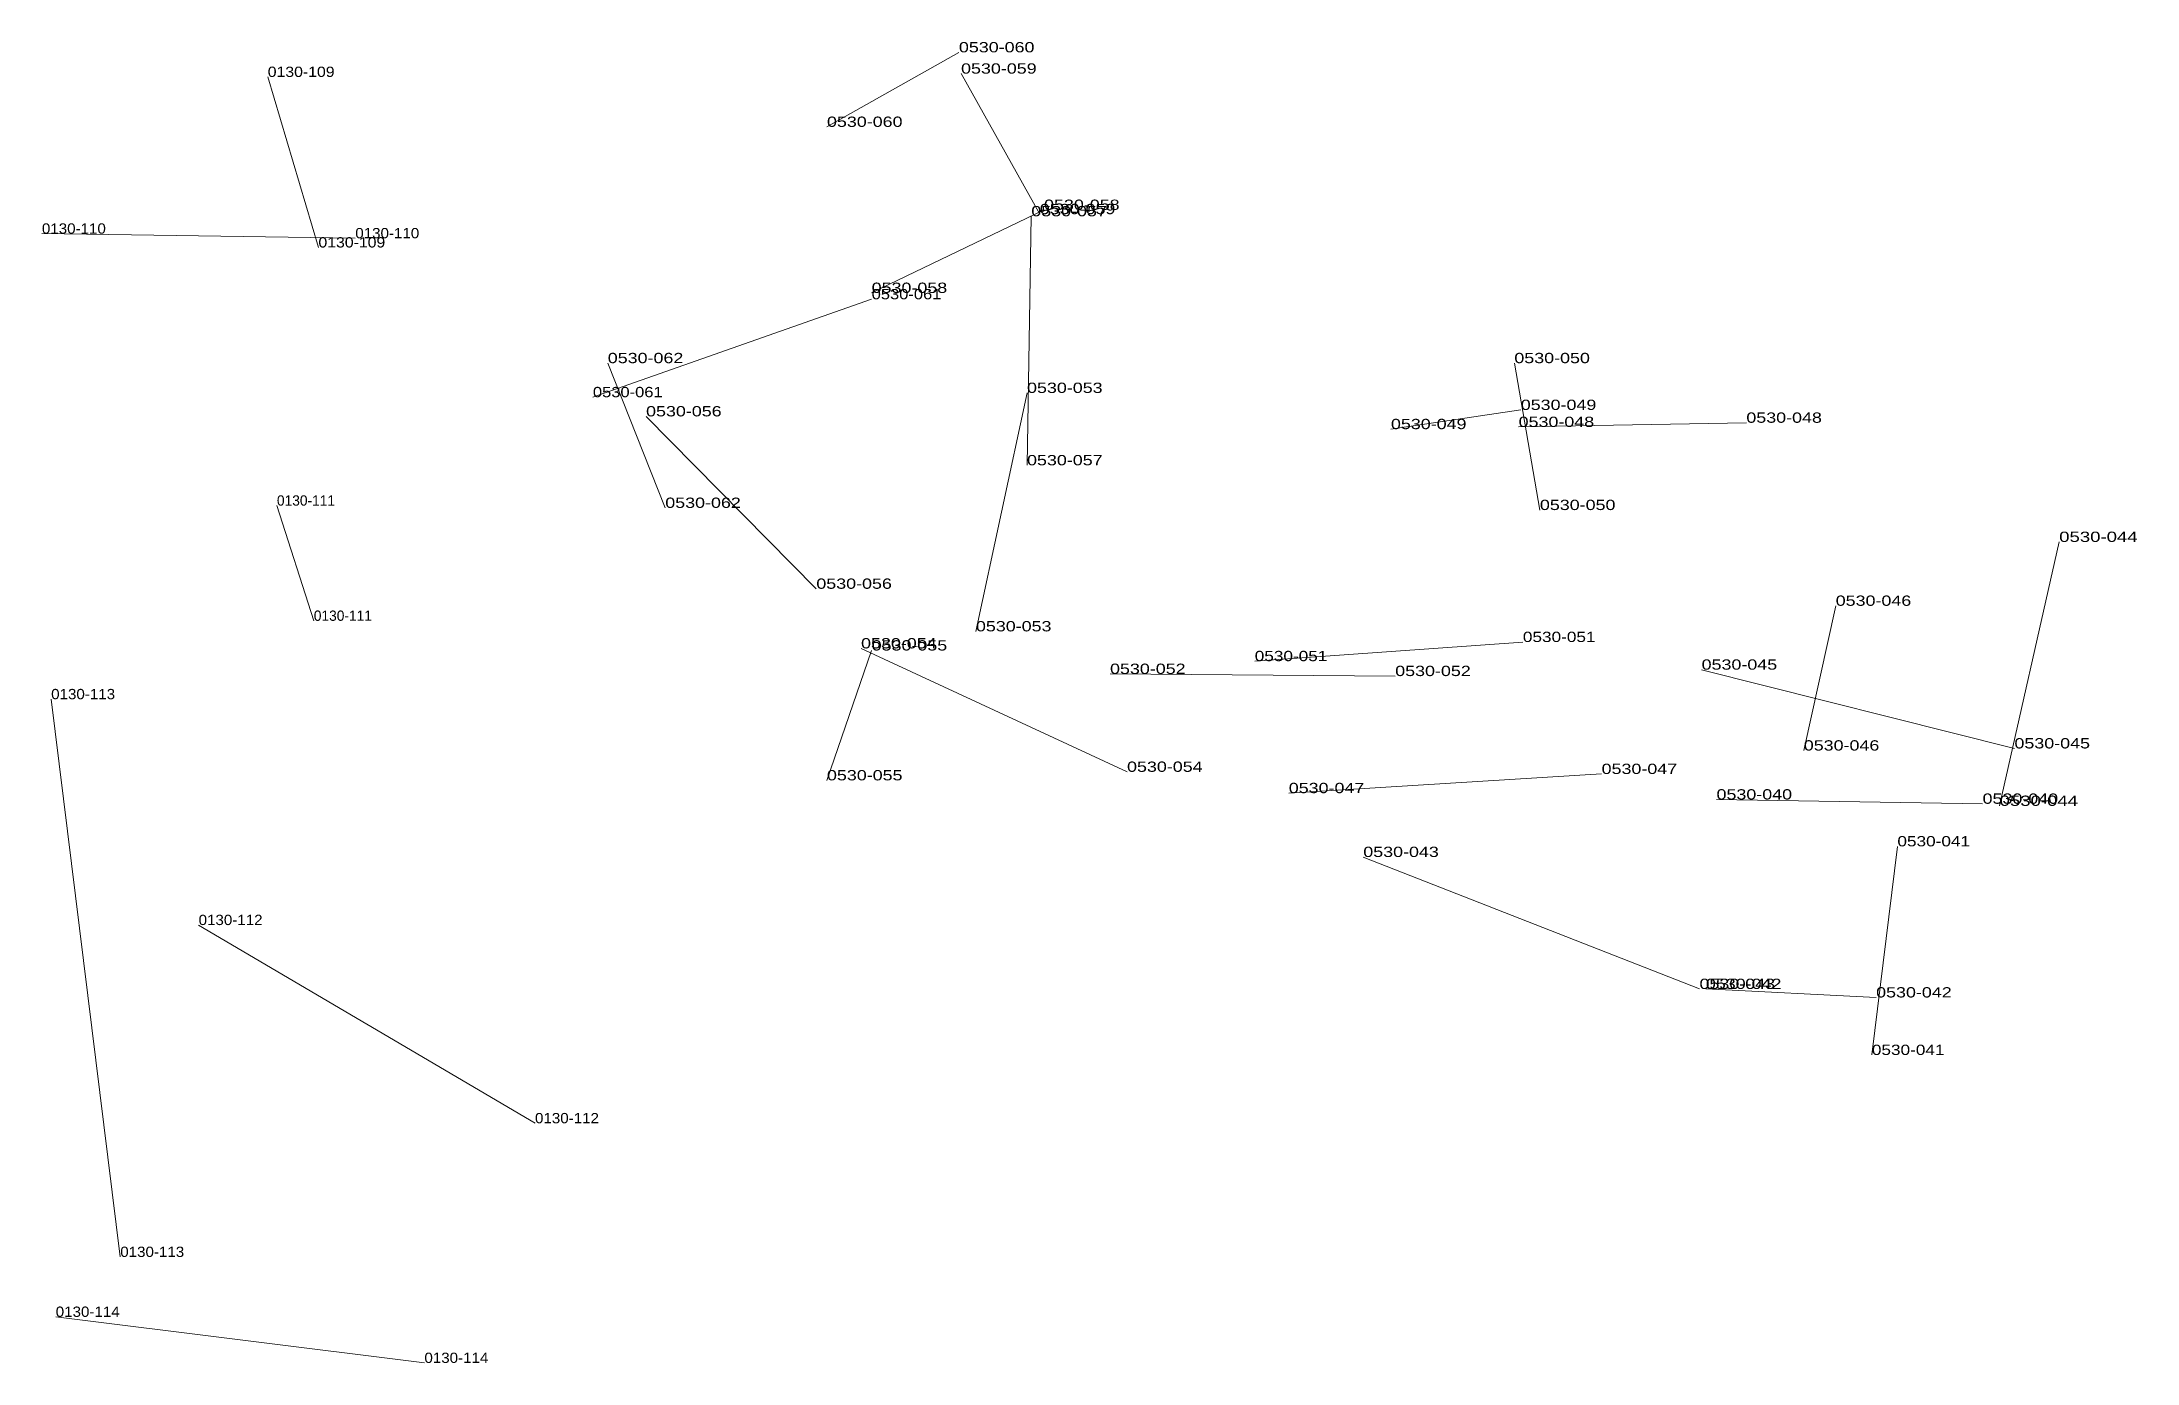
# Model space of a CAD drawing. Header units: metres. Extents: x 571156 to 607184, y 703608 to 727431.
# Drawn here: x 582036.7 to 582444.2, y 722252.5 to 722509.3 of the extents above; entities that cross this region are included whole.
import ezdxf

# ---------------------------------------------------------------- set-up
doc = ezdxf.new("R2010")
doc.units = ezdxf.units.M
doc.header["$LTSCALE"] = 0.8
doc.layers.add('60', color=7, linetype='Continuous', lineweight=13)
doc.layers.add('61', color=7, linetype='Continuous')

msp = doc.modelspace()

# ---------------------------------------------------------------- texts
at = {"layer": '60'}
for s, width, p in [('0130-109', 1.15, (582080.62, 722502.54)), ('0530-059', 1.3, (582215.46, 722503.18)), ('0530-060', 1.3, (582189.38, 722492.83)), ('0130-110', 1.1, (582036.7, 722472.07)), ('0530-058', 1.3, (582198.07, 722460.55)), ('0530-062', 1.3, (582146.75, 722446.89)), ('0530-061', 1.2, (582143.86, 722440.27)), ('0530-053', 1.3, (582228.29, 722441.1)), ('0530-056', 1.3, (582154.2, 722436.54)), ('0530-048', 1.3, (582368.18, 722435.3)), ('0530-049', 1.3, (582299.06, 722434.06)), ('0530-057', 1.3, (582228.29, 722427.03)), ('0530-050', 1.3, (582328.03, 722418.33)), ('0530-044', 1.35, (582429.02, 722412.13)), ('0530-046', 1.3, (582385.56, 722399.71)), ('0530-051', 1.25, (582272.57, 722388.95)), ('0530-052', 1.3, (582299.89, 722386.05)), ('0530-045', 1.3, (582359.48, 722387.29)), ('0130-113', 1.1, (582038.5, 722381.55)), ('0530-055', 1.3, (582189.38, 722365.77)), ('0530-054', 1.3, (582247.74, 722367.43)), ('0530-047', 1.3, (582279.19, 722363.29)), ('0530-040', 1.3, (582362.38, 722362.05)), ('0530-043', 1.3, (582293.68, 722350.87)), ('0530-041', 1.25, (582397.56, 722352.94)), ('0530-042', 1.3, (582393.42, 722323.56)), ('0130-112', 1.1, (582132.6, 722299.1)), ('0130-114', 1.1, (582111.09, 722252.5))]:
    msp.add_text(s, height=2, dxfattribs=dict(at, width=width)).set_placement(p)
msp.add_text('0130-111', height=2, dxfattribs=at).set_placement((582089.58, 722396.79))
at = {"layer": '61'}
for s, width, p in [('0530-060', 1.3, (582215.04, 722507.32)), ('0530-057', 1.3, (582229.12, 722475.45)), ('0530-059', 1.3, (582230.77, 722475.86)), ('0530-058', 1.3, (582231.6, 722476.69)), ('0130-109', 1.15, (582090.48, 722469.38)), ('0130-110', 1.1, (582097.65, 722471.17)), ('0530-061', 1.2, (582198.07, 722459.31)), ('0530-050', 1.3, (582323.06, 722446.89)), ('0530-049', 1.3, (582324.31, 722437.79)), ('0530-048', 1.3, (582323.89, 722434.48)), ('0530-062', 1.3, (582157.93, 722418.75)), ('0530-056', 1.3, (582187.31, 722403.02)), ('0530-053', 1.3, (582218.35, 722394.74)), ('0530-054', 1.3, (582196.01, 722391.43)), ('0530-055', 1.3, (582198.07, 722391.02)), ('0530-051', 1.25, (582324.72, 722392.67)), ('0530-052', 1.3, (582244.43, 722386.47)), ('0530-046', 1.3, (582379.35, 722371.57)), ('0530-045', 1.3, (582420.32, 722371.98)), ('0530-047', 1.3, (582340.03, 722367.01)), ('0530-040', 1.3, (582414.12, 722361.22)), ('0530-044', 1.35, (582417.43, 722360.81)), ('0130-112', 1.1, (582067.18, 722337.64)), ('0530-043', 1.3, (582359.07, 722325.21)), ('0530-042', 1.3, (582360.31, 722325.21)), ('0530-041', 1.25, (582392.59, 722312.38)), ('0130-113', 1.1, (582051.94, 722273.11)), ('0130-114', 1.1, (582039.39, 722261.46))]:
    msp.add_text(s, height=2, dxfattribs=dict(at, width=width)).set_placement(p)
msp.add_text('0130-111', height=2, dxfattribs=at).set_placement((582082.41, 722419.19))

# ---------------------------------------------------------------- linework, layer by layer
at = {"layer": '60'}
for p, q in [((582215.04, 722507.32), (582189.38, 722492.83)), ((582090.48, 722469.38), (582080.62, 722502.54)), ((582230.77, 722475.86), (582215.46, 722503.18)), ((582231.6, 722476.69), (582198.07, 722460.55)), ((582229.12, 722475.45), (582228.29, 722427.03)), ((582097.65, 722471.17), (582036.7, 722472.07)), ((582198.07, 722459.31), (582143.86, 722440.27)), ((582157.93, 722418.75), (582146.75, 722446.89)), ((582323.06, 722446.89), (582328.03, 722418.33)), ((582218.35, 722394.74), (582228.29, 722441.1)), ((582324.31, 722437.79), (582299.06, 722434.06)), ((582187.31, 722403.02), (582154.2, 722436.54)), ((582323.89, 722434.48), (582368.18, 722435.3)), ((582082.41, 722419.19), (582089.58, 722396.79)), ((582417.43, 722360.81), (582429.02, 722412.13)), ((582379.35, 722371.57), (582385.56, 722399.71)), ((582324.72, 722392.67), (582272.57, 722388.95)), ((582198.07, 722391.02), (582189.38, 722365.77)), ((582196.01, 722391.43), (582247.74, 722367.43)), ((582244.43, 722386.47), (582299.89, 722386.05)), ((582420.32, 722371.98), (582359.48, 722387.29)), ((582051.94, 722273.11), (582038.5, 722381.55)), ((582340.03, 722367.01), (582279.19, 722363.29)), ((582414.12, 722361.22), (582362.38, 722362.05)), ((582392.59, 722312.38), (582397.56, 722352.94)), ((582359.07, 722325.21), (582293.68, 722350.87)), ((582067.18, 722337.64), (582132.6, 722299.1)), ((582360.31, 722325.21), (582393.42, 722323.56)), ((582039.39, 722261.46), (582111.09, 722252.5))]:
    msp.add_line(p, q, dxfattribs=at)

msp.set_redraw_order([(e.dxf.handle, doc.entitydb.next_handle()) for e in msp.query("TEXT MTEXT ATTDEF DIMENSION ARC_DIMENSION")])  # texts and dimensions are drawn at this point

doc.saveas('drawing.dxf')
